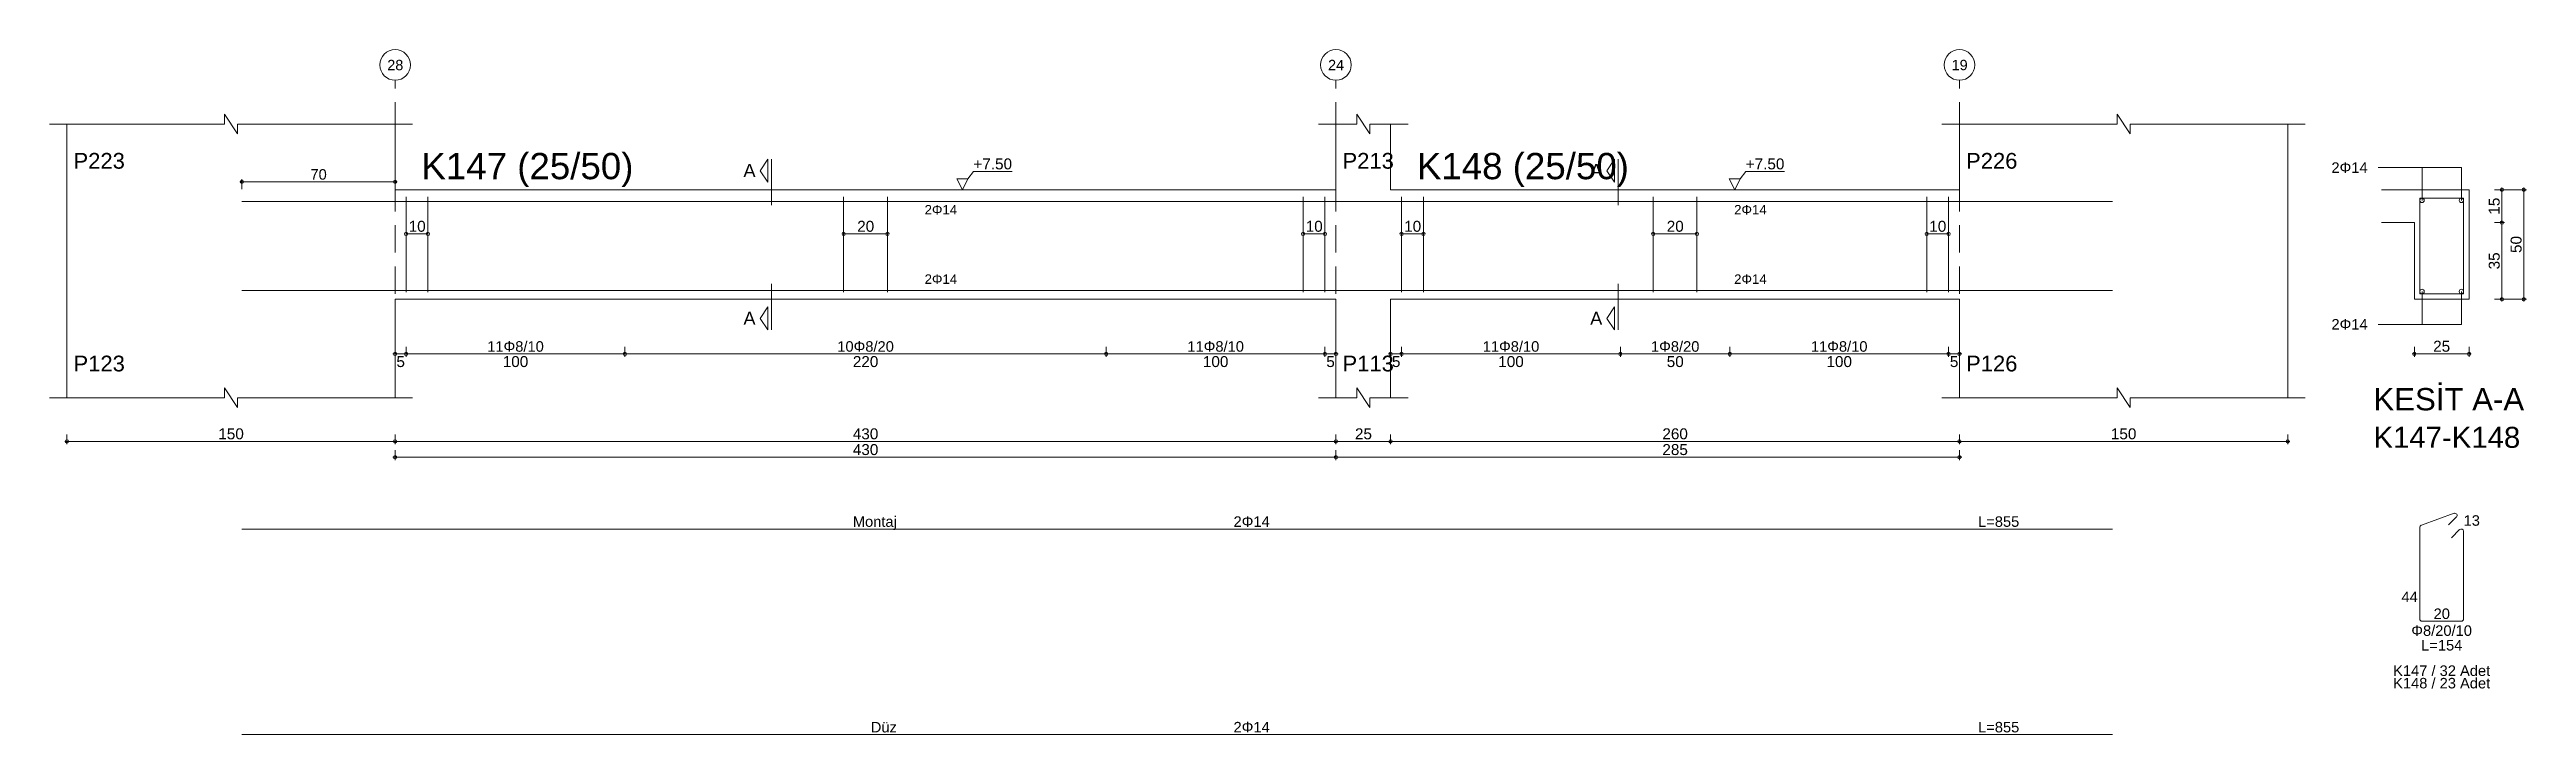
# Model space of a CAD drawing. Header units: millimetres. Extents: x 23801 to 80069, y 9628 to 14137.
# Drawn here: x 49424 to 51122, y 10273 to 10743 of the extents above; entities that cross this region are included whole.
import ezdxf

# ---------------------------------------------------------------- set-up
doc = ezdxf.new("R2010")
doc.units = ezdxf.units.MM
doc.linetypes.add('DASHDOT2', pattern=[12.7, 6.35, -3.175, 0, -3.175])
doc.linetypes.add('DASHED4', pattern=[18.75, 12.5, -6.25])
doc.layers.add('aks', color=251, linetype='DASHDOT2', lineweight=35)
for name, color, linetype in [('Donatı Topl. Uzun. Yazısı', 7, 'Continuous'), ('Donatı Uz. Yazısı', 7, 'Continuous'), ('Donatı Yazısı', 7, 'Continuous'), ('Donatı Çizgisi', 7, 'Continuous'), ('Kiriş', 7, 'Continuous'), ('Standart', 7, 'Continuous'), ('Ölçülendirme', 7, 'Continuous')]:
    doc.layers.add(name, color=color, linetype=linetype)
doc.styles.add('arial_1_18', font='arial.ttf', dxfattribs={"height": 0.2})

# ---------------------------------------------------------------- blocks, each defined once
blk = doc.blocks.new('IDE475Entity7412')
at = {"layer": 'aks', "color": 30, "linetype": 'DASHED4', "lineweight": 5}
for points in [[(21832.2, 2001.7), (21832.2, 2136.7)], [(22262.2, 2001.7), (22262.2, 2136.7)], [(22547.2, 2001.7), (22547.2, 2136.7)]]:
    blk.add_lwpolyline(points, dxfattribs=at)
at = {"layer": 'aks', "color": 1, "linetype": 'Continuous', "lineweight": 5}
for centre in [(21832.2, 2143.7), (22262.2, 2143.7), (22547.2, 2143.7)]:
    blk.add_circle(centre, 7, dxfattribs=at)
at = {"layer": 'Donatı Çizgisi', "color": 5, "linetype": 'Continuous', "lineweight": 5}
for points in [[(21837.2, 2039.9), (21837.2, 2083.5)], [(21847.2, 2039.9), (21847.2, 2083.5)], [(22037.2, 2039.9), (22037.2, 2083.5)], [(22057.2, 2039.9), (22057.2, 2083.5)], [(22247.2, 2039.9), (22247.2, 2083.5)], [(22257.2, 2039.9), (22257.2, 2083.5)], [(22292.2, 2039.9), (22292.2, 2083.5)], [(22302.2, 2039.9), (22302.2, 2083.5)], [(22407.2, 2039.9), (22407.2, 2083.5)], [(22427.2, 2039.9), (22427.2, 2083.5)], [(22532.2, 2039.9), (22532.2, 2083.5)], [(22542.2, 2039.9), (22542.2, 2083.5)], [(21762.2, 2081.3), (22617.2, 2081.3)], [(22757.6, 2039.2), (22757.6, 2082.8)], [(22757.6, 2082.8), (22777.6, 2082.8)], [(22777.6, 2039.2), (22777.6, 2082.8)], [(21762.2, 2040.7), (22617.2, 2040.7)], [(22757.6, 2039.2), (22777.6, 2039.2)], [(22758.3, 1933.4), (22773.3, 1938.9)], [(22770.7, 1933.6), (22774.3, 1937.2)], [(21762.2, 1931.7), (22617.2, 1931.7)], [(22757.6, 1890.6), (22757.6, 1932.5)], [(22772.1, 1927.7), (22775.8, 1931.5)], [(22777.6, 1890.6), (22777.6, 1930.7)], [(22758.6, 1889.6), (22776.6, 1889.6)], [(21762.2, 1837.8), (22617.2, 1837.8)]]:
    blk.add_lwpolyline(points, dxfattribs=at)
for centre in [(22758.6, 2081.8), (22776.6, 2081.8), (22758.6, 2040.2), (22776.6, 2040.2)]:
    blk.add_circle(centre, 1, dxfattribs=at)
for centre, start, end in [((22773.6, 1937.9), 315, 110), ((22758.6, 1932.5), 110, 180), ((22776.6, 1930.7), 0, 135), ((22758.6, 1890.6), 180, 270), ((22776.6, 1890.6), 270, 0)]:
    blk.add_arc(centre, 1.02, start, end, dxfattribs=at)
at = {"layer": 'Kiriş', "color": 1, "linetype": 'Continuous', "lineweight": 5}
for points in [[(21754.2, 2116.7), (21754.2, 2121.2)], [(21760.2, 2112.2), (21754.2, 2121.2)], [(22271.7, 2116.7), (22271.7, 2121.2)], [(22277.7, 2112.2), (22271.7, 2121.2)], [(22619.2, 2116.7), (22619.2, 2121.2)], [(22625.2, 2112.2), (22619.2, 2121.2)], [(21674.2, 2116.7), (21754.2, 2116.7)], [(21682.2, 1991.7), (21682.2, 2116.7)], [(21760.2, 2112.2), (21760.2, 2116.7)], [(21760.2, 2116.7), (21840.2, 2116.7)], [(21832.2, 2086.7), (21832.2, 2116.7)], [(22254.2, 2116.7), (22271.7, 2116.7)], [(22262.2, 2086.7), (22262.2, 2116.7)], [(22277.7, 2116.7), (22295.2, 2116.7)], [(22277.7, 2112.2), (22277.7, 2116.7)], [(22287.2, 2086.7), (22287.2, 2116.7)], [(22539.2, 2116.7), (22619.2, 2116.7)], [(22547.2, 2086.7), (22547.2, 2116.7)], [(22625.2, 2116.7), (22705.2, 2116.7)], [(22625.2, 2112.2), (22625.2, 2116.7)], [(22697.2, 1991.7), (22697.2, 2116.7)], [(21832.2, 2086.7), (22262.2, 2086.7)], [(22287.2, 2086.7), (22547.2, 2086.7)], [(22740.1, 2086.7), (22780.1, 2086.7)], [(22780.1, 2036.7), (22780.1, 2086.7)], [(22740.1, 2071.7), (22755.1, 2071.7)], [(22755.1, 2036.7), (22755.1, 2071.7)], [(21832.2, 2036.7), (22262.2, 2036.7)], [(21832.2, 1991.7), (21832.2, 2036.7)], [(22262.2, 1991.7), (22262.2, 2036.7)], [(22287.2, 2036.7), (22547.2, 2036.7)], [(22287.2, 1991.7), (22287.2, 2036.7)], [(22547.2, 1991.7), (22547.2, 2036.7)], [(22755.1, 2036.7), (22780.1, 2036.7)], [(21760.2, 1987.2), (21754.2, 1996.2)], [(21754.2, 1991.7), (21754.2, 1996.2)], [(22277.7, 1987.2), (22271.7, 1996.2)], [(22271.7, 1991.7), (22271.7, 1996.2)], [(22625.2, 1987.2), (22619.2, 1996.2)], [(22619.2, 1991.7), (22619.2, 1996.2)], [(21674.2, 1991.7), (21754.2, 1991.7)], [(21760.2, 1991.7), (21840.2, 1991.7)], [(21760.2, 1987.2), (21760.2, 1991.7)], [(22254.2, 1991.7), (22271.7, 1991.7)], [(22277.7, 1991.7), (22295.2, 1991.7)], [(22277.7, 1987.2), (22277.7, 1991.7)], [(22539.2, 1991.7), (22619.2, 1991.7)], [(22625.2, 1991.7), (22705.2, 1991.7)], [(22625.2, 1987.2), (22625.2, 1991.7)]]:
    blk.add_lwpolyline(points, dxfattribs=at)
at = {"layer": 'Ölçülendirme', "color": 1, "linetype": 'Continuous', "lineweight": 5}
for points in [[(21999, 2095.4), (22002.5, 2100.7)], [(22002.5, 2090.2), (21999, 2095.4)], [(22002.5, 2090.2), (22002.5, 2100.7)], [(22004.2, 2079.7), (22004.2, 2100.7)], [(22094, 2091.7), (22096.5, 2095)], [(22096.5, 2095), (22114.2, 2095)], [(22386, 2095.4), (22389.5, 2100.7)], [(22389.5, 2090.2), (22386, 2095.4)], [(22389.5, 2090.2), (22389.5, 2100.7)], [(22391.2, 2079.7), (22391.2, 2100.7)], [(22447, 2091.7), (22449.5, 2095)], [(22449.5, 2095), (22467.2, 2095)], [(22738.6, 2096.8), (22776.6, 2096.8)], [(22758.6, 2081.8), (22758.6, 2096.8)], [(22776.6, 2081.8), (22776.6, 2096.8)], [(21761.2, 2090.3), (21833.2, 2090.3)], [(21762.2, 2087), (21762.2, 2091.5)], [(21832.2, 2087), (21832.2, 2091.5)], [(22091.5, 2086.7), (22089, 2091.7)], [(22089, 2091.7), (22094, 2091.7)], [(22094, 2091.7), (22091.5, 2086.7)], [(22091.5, 2086.7), (22091.5, 2086.7)], [(22444.5, 2086.7), (22442, 2091.7)], [(22442, 2091.7), (22447, 2091.7)], [(22447, 2091.7), (22444.5, 2086.7)], [(22444.5, 2086.7), (22444.5, 2086.7)], [(22791.8, 2086.7), (22806.3, 2086.7)], [(22795.1, 2035.7), (22795.1, 2087.7)], [(22805.1, 2035.7), (22805.1, 2087.7)], [(21837.2, 2066.5), (21847.2, 2066.5)], [(22037.2, 2066.5), (22057.2, 2066.5)], [(22247.2, 2066.5), (22257.2, 2066.5)], [(22292.2, 2066.5), (22302.2, 2066.5)], [(22407.2, 2066.5), (22427.2, 2066.5)], [(22532.2, 2066.5), (22542.2, 2066.5)], [(22791.8, 2071.7), (22796.3, 2071.7)], [(22004.2, 2022.7), (22004.2, 2043.7)], [(22391.2, 2022.7), (22391.2, 2043.7)], [(22758.6, 2025.2), (22758.6, 2040.2)], [(22776.6, 2025.2), (22776.6, 2040.2)], [(21999, 2027.9), (22002.5, 2033.2)], [(22002.5, 2022.7), (21999, 2027.9)], [(22002.5, 2022.7), (22002.5, 2033.2)], [(22386, 2027.9), (22389.5, 2033.2)], [(22389.5, 2022.7), (22386, 2027.9)], [(22389.5, 2022.7), (22389.5, 2033.2)], [(22791.8, 2036.7), (22806.3, 2036.7)], [(22738.6, 2025.2), (22776.6, 2025.2)], [(21831.2, 2011.7), (22263.2, 2011.7)], [(21832.2, 2010.4), (21832.2, 2014.9)], [(21837.2, 2010.4), (21837.2, 2014.9)], [(21937.2, 2010.4), (21937.2, 2014.9)], [(22157.2, 2010.4), (22157.2, 2014.9)], [(22257.2, 2010.4), (22257.2, 2014.9)], [(22262.2, 2010.4), (22262.2, 2014.9)], [(22286.2, 2011.7), (22548.2, 2011.7)], [(22287.2, 2010.4), (22287.2, 2014.9)], [(22292.2, 2010.4), (22292.2, 2014.9)], [(22392.2, 2010.4), (22392.2, 2014.9)], [(22442.2, 2010.4), (22442.2, 2014.9)], [(22542.2, 2010.4), (22542.2, 2014.9)], [(22547.2, 2010.4), (22547.2, 2014.9)], [(22754.1, 2011.7), (22781.1, 2011.7)], [(22755.1, 2010.4), (22755.1, 2014.9)], [(22780.1, 2010.4), (22780.1, 2014.9)], [(21681.2, 1971.7), (22698.2, 1971.7)], [(21682.2, 1970.4), (21682.2, 1974.9)], [(21832.2, 1970.4), (21832.2, 1974.9)], [(22262.2, 1970.4), (22262.2, 1974.9)], [(22287.2, 1970.4), (22287.2, 1974.9)], [(22547.2, 1970.4), (22547.2, 1974.9)], [(22697.2, 1970.4), (22697.2, 1974.9)], [(21831.2, 1964.5), (22548.2, 1964.5)], [(21832.2, 1963.2), (21832.2, 1967.7)], [(22262.2, 1963.2), (22262.2, 1967.7)], [(22547.2, 1963.2), (22547.2, 1967.7)]]:
    blk.add_lwpolyline(points, dxfattribs=at)
for centre in [(21762.2, 2090.3), (21832.2, 2090.3), (22795.1, 2086.7), (22805.1, 2086.7), (22795.1, 2071.7), (21837.2, 2066.5), (21847.2, 2066.5), (22037.2, 2066.5), (22057.2, 2066.5), (22247.2, 2066.5), (22257.2, 2066.5), (22292.2, 2066.5), (22302.2, 2066.5), (22407.2, 2066.5), (22427.2, 2066.5), (22532.2, 2066.5), (22542.2, 2066.5), (22795.1, 2036.7), (22805.1, 2036.7), (21832.2, 2011.7), (21837.2, 2011.7), (21837.2, 2011.7), (21937.2, 2011.7), (21937.2, 2011.7), (22157.2, 2011.7), (22157.2, 2011.7), (22257.2, 2011.7), (22257.2, 2011.7), (22262.2, 2011.7), (22287.2, 2011.7), (22292.2, 2011.7), (22292.2, 2011.7), (22392.2, 2011.7), (22392.2, 2011.7), (22442.2, 2011.7), (22442.2, 2011.7), (22542.2, 2011.7), (22542.2, 2011.7), (22547.2, 2011.7), (22755.1, 2011.7), (22780.1, 2011.7), (21682.2, 1971.7), (21832.2, 1971.7), (21832.2, 1971.7), (22262.2, 1971.7), (22262.2, 1971.7), (22287.2, 1971.7), (22287.2, 1971.7), (22547.2, 1971.7), (22547.2, 1971.7), (22697.2, 1971.7), (21832.2, 1964.5), (22262.2, 1964.5), (22262.2, 1964.5), (22547.2, 1964.5)]:
    blk.add_circle(centre, 0.75, dxfattribs=at)
at = {"layer": 'aks', "color": 1, "linetype": 'Continuous', "lineweight": 5, "style": 'arial_1_18'}
for s, p in [('28', (21828.6, 2141.3)), ('24', (22258.6, 2141.3)), ('19', (22543.6, 2141.3))]:
    blk.add_text(s, height=4.73, dxfattribs=at).set_placement(p)
at = {"layer": 'Donatı Topl. Uzun. Yazısı', "color": 1, "linetype": 'Continuous', "lineweight": 5, "style": 'arial_1_18'}
for s, p in [('L=855', (22555.7, 1932.7)), ('L=154', (22758.2, 1876.2)), ('L=855', (22555.7, 1838.8))]:
    blk.add_text(s, height=4.8, dxfattribs=at).set_placement(p)
at = {"layer": 'Donatı Uz. Yazısı', "color": 1, "linetype": 'Continuous', "lineweight": 5, "style": 'arial_1_18'}
for s, p in [('13', (22777.6, 1933.2)), ('44', (22749.2, 1898.3)), ('20', (22763.9, 1890.6))]:
    blk.add_text(s, height=4.8, dxfattribs=at).set_placement(p)
at = {"layer": 'Donatı Yazısı', "color": 5, "linetype": 'Continuous', "lineweight": 5, "style": 'arial_1_18'}
for s, p in [('2Φ14', (22717.2, 2094.4)), ('2Φ14', (22717.2, 2022.8)), ('2Φ14', (22215.4, 1932.7)), ('Φ8/20/10', (22753.7, 1882.9)), ('K147 / 32 Adet', (22745.4, 1864.6)), ('K148 / 23 Adet', (22745.4, 1858.9)), ('2Φ14', (22215.4, 1838.8))]:
    blk.add_text(s, height=4.8, dxfattribs=at).set_placement(p)
for p in [(22074.2, 2075.4), (22444.2, 2075.4), (22074.2, 2043.7), (22444.2, 2043.7)]:
    blk.add_text('2Φ14', height=4.32, rotation=360, dxfattribs=at).set_placement(p)
at = {"layer": 'Donatı Yazısı', "color": 1, "linetype": 'Continuous', "lineweight": 5, "style": 'arial_1_18'}
for s, p in [('Montaj', (22041.4, 1932.7)), ('Düz', (22049.6, 1838.8))]:
    blk.add_text(s, height=4.8, dxfattribs=at).set_placement(p)
at = {"layer": 'Kiriş', "color": 1, "linetype": 'Continuous', "lineweight": 5, "style": 'arial_1_18'}
for s, height, p in [('P223', 7.2, (21685.2, 2096.3)), ('K147 (25/50)', 12, (21844.2, 2091.5)), ('P213', 7.2, (22265.2, 2096.3)), ('K148 (25/50)', 12, (22299.2, 2091.5)), ('P226', 7.2, (22550.2, 2096.3)), ('P123', 7.2, (21685.2, 2003.7)), ('P113', 7.2, (22265.2, 2003.7)), ('P126', 7.2, (22550.2, 2003.7)), ('KESİT A-A', 10.2, (22736.4, 1985.9)), ('K147-K148', 9.6, (22736.4, 1968.8))]:
    blk.add_text(s, height=height, dxfattribs=at).set_placement(p)
at = {"layer": 'Ölçülendirme', "color": 1, "linetype": 'Continuous', "lineweight": 5, "style": 'arial_1_18'}
for s, height, p in [('70', 4.8, (21793.5, 2091.3)), ('A', 5.95, (21991.4, 2092.5)), ('+7.50', 5, (22096.5, 2096)), ('A', 5.95, (22378.4, 2092.5)), ('+7.50', 5, (22449.5, 2096)), ('A', 5.95, (21991.4, 2025)), ('A', 5.95, (22378.4, 2025)), ('25', 5, (22763.7, 2012.7)), ('5', 5, (21832.8, 2005.7)), ('100', 5, (21881.4, 2005.7)), ('220', 5, (22041.4, 2005.7)), ('100', 5, (22201.4, 2005.7)), ('5', 5, (22257.8, 2005.7)), ('5', 5, (22287.8, 2005.7)), ('100', 5, (22336.4, 2005.7)), ('50', 5, (22413.4, 2005.7)), ('100', 5, (22486.4, 2005.7)), ('5', 5, (22542.8, 2005.7)), ('150', 5, (21751.4, 1972.7)), ('430', 5, (22041.4, 1972.7)), ('430', 5, (22041.4, 1965.5)), ('25', 5, (22270.9, 1972.7)), ('260', 5, (22411.4, 1972.7)), ('285', 5, (22411.4, 1965.5)), ('150', 5, (22616.4, 1972.7))]:
    blk.add_text(s, height=height, dxfattribs=at).set_placement(p)
for s, rotation, p in [('10', 360, (21838.4, 2067.5)), ('20', 360, (22043.4, 2067.5)), ('10', 360, (22248.4, 2067.5)), ('10', 360, (22293.4, 2067.5)), ('20', 360, (22413.4, 2067.5)), ('10', 360, (22533.4, 2067.5)), ('15', 90, (22794.1, 2075.3)), ('50', 90, (22804.1, 2057.8)), ('35', 90, (22794.1, 2050.3))]:
    blk.add_text(s, height=5, rotation=rotation, dxfattribs=at).set_placement(p)
at = {"layer": 'Ölçülendirme', "color": 5, "linetype": 'Continuous', "lineweight": 5, "style": 'arial_1_18'}
for s, p in [('11Φ8/10', (21874.3, 2012.7)), ('10Φ8/20', (22034.3, 2012.7)), ('11Φ8/10', (22194.3, 2012.7)), ('11Φ8/10', (22329.3, 2012.7)), ('1Φ8/20', (22406.2, 2012.7)), ('11Φ8/10', (22479.3, 2012.7))]:
    blk.add_text(s, height=4.8, dxfattribs=at).set_placement(p)

msp = doc.modelspace()

# ---------------------------------------------------------------- block references
at = {"layer": 'Standart', "xscale": 1.5, "yscale": 1.5, "zscale": 1.5}
msp.add_blockref('IDE475Entity7412', (16912.6, 7516.5), dxfattribs=at)

doc.saveas('drawing.dxf')
